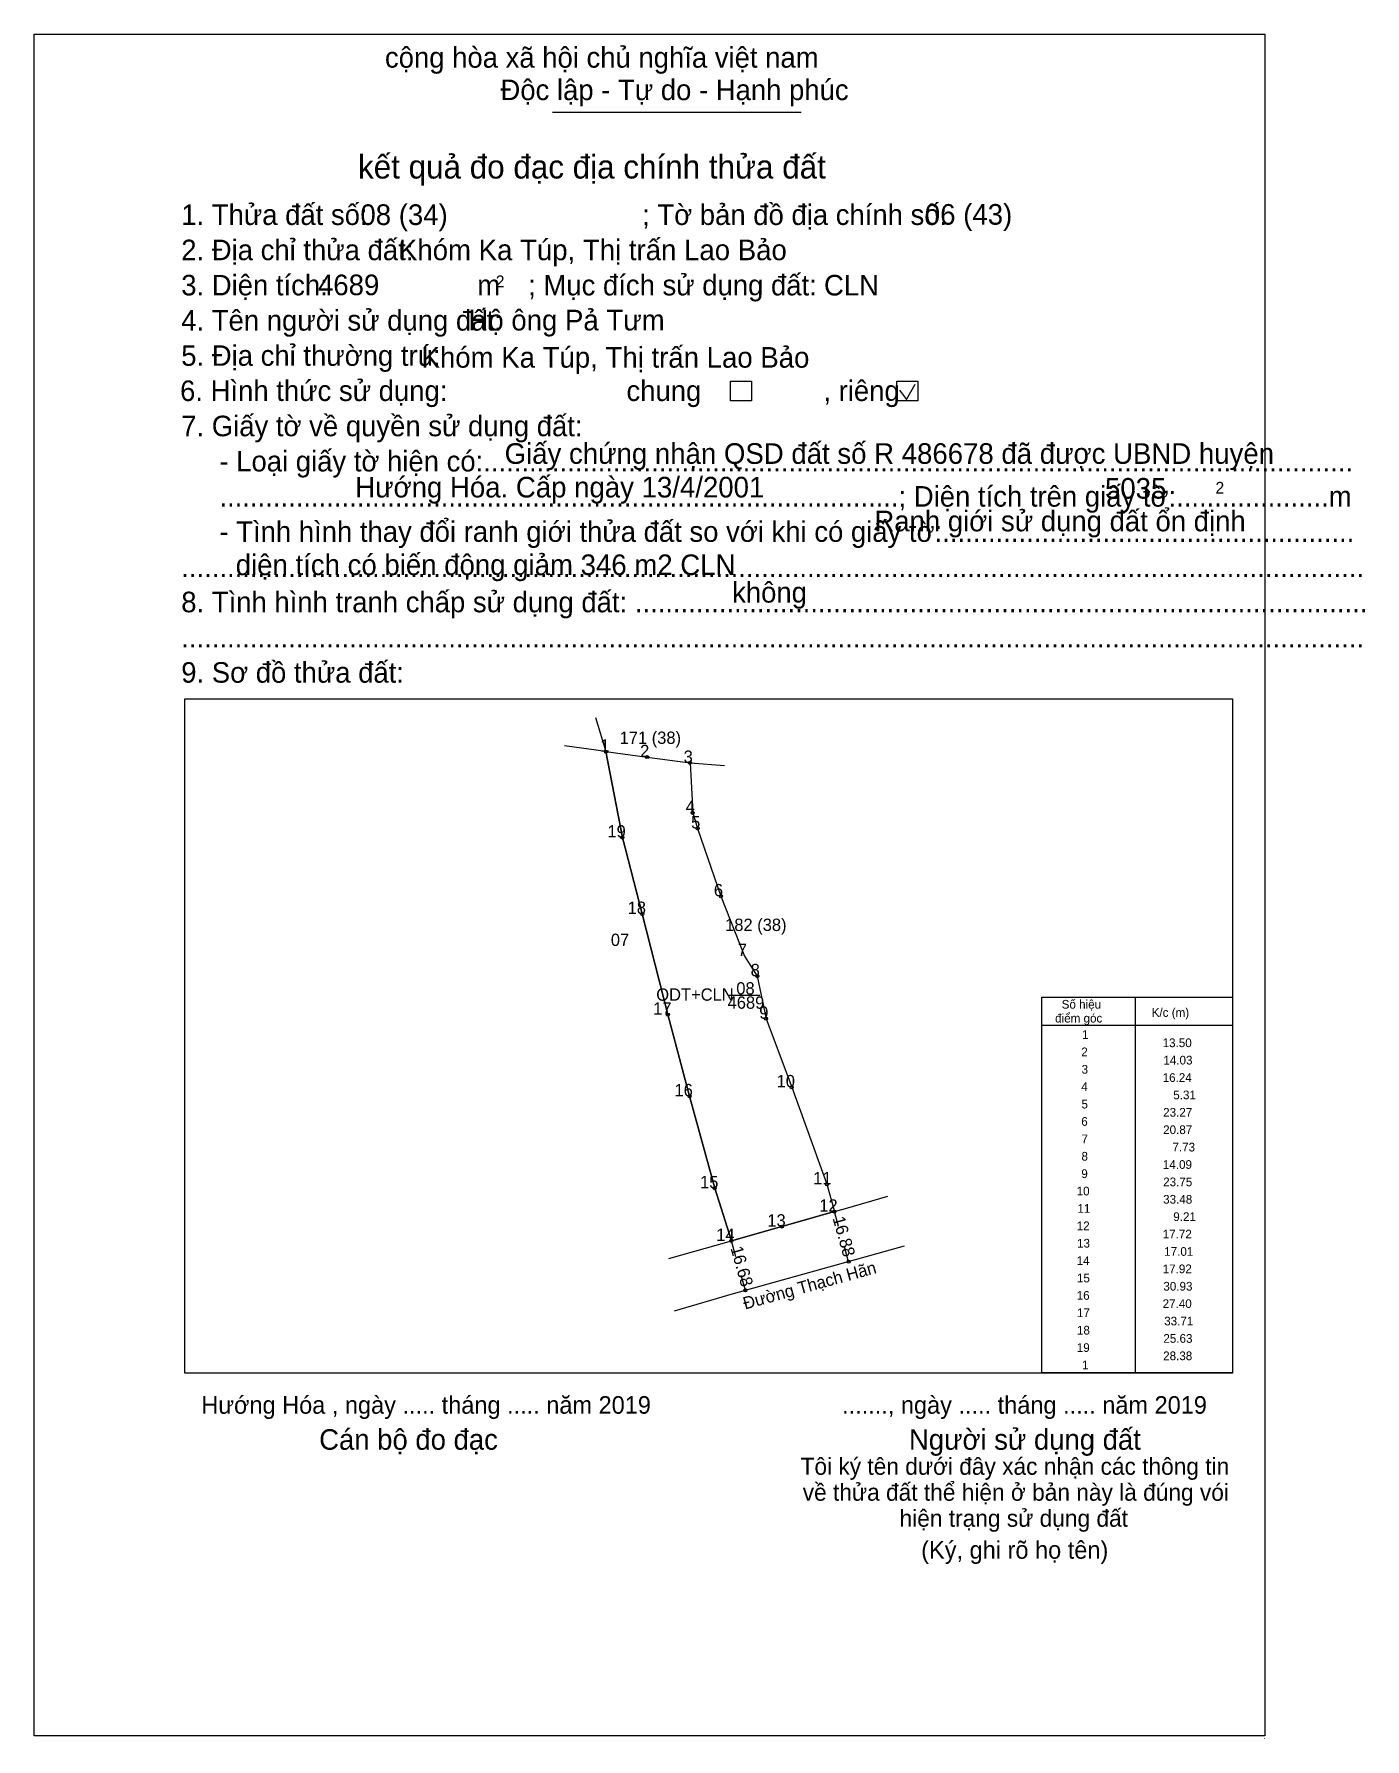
# Model space of a CAD drawing. Extents: x 533202 to 536313, y 1836053 to 1836662.
# Drawn here: x 534201 to 534633, y 1836054 to 1836607 of the extents above; entities that cross this region are included whole.
import ezdxf

# ---------------------------------------------------------------- set-up
doc = ezdxf.new("R2010")
doc.units = 0
for name, color, linetype in [('Level 1', 7, 'Continuous'), ('Level 10', 7, 'Continuous'), ('Level 2', 7, 'Continuous'), ('Level 32', 7, 'Continuous'), ('Level 40', 7, 'Continuous'), ('Level 63', 7, 'Continuous')]:
    doc.layers.add(name, color=color, linetype=linetype)

msp = doc.modelspace()

# ---------------------------------------------------------------- texts
at = {"layer": 'Level 1'}
for s, p in [('08', (534428.69, 1836295.51)), ('ODT+CLN', (534402.72, 1836293.5)), ('4689', (534425.86, 1836290.9))]:
    msp.add_text(s, height=4, dxfattribs=at).set_placement(p)
at = {"layer": 'Level 2'}
for s, height, p in [('cộng hòa xã hội chủ nghĩa việt nam', 6.6629, (534314.71, 1836596.25)), ('Độc lập - Tự do - Hạnh phúc', 6.6629, (534352.18, 1836585.72)), ('kết quả đo đạc địa chính thửa đất', 7.6157, (534305.97, 1836560.28)), ('1. Thửa đất số:', 6.6629, (534248.63, 1836545.21)), ('08 (34)', 6.69, (534306.74, 1836545.21)), ('; Tờ bản đồ địa chính số:', 6.6629, (534398.13, 1836545.21)), ('06 (43)', 6.69, (534489.85, 1836545.3)), ('2. Địa chỉ thửa đất:', 6.6629, (534248.63, 1836533.78)), ('Khóm Ka Túp, Thị trấn Lao Bảo', 6.69, (534319.25, 1836533.78)), ('3. Diện tích:', 6.6629, (534248.63, 1836522.36)), ('4689', 6.69, (534292.98, 1836522.42)), ('m', 6.66, (534344.66, 1836522.36)), ('2', 3.81, (534350.65, 1836525.01)), ('; Mục đích sử dụng đất:', 6.6629, (534361.17, 1836522.36)), (' CLN', 6.671, (534454.65, 1836522.33)), ('4. Tên người sử dụng đất:', 6.6629, (534248.63, 1836510.93)), ('Hộ ông Pả Tưm', 6.69, (534341.78, 1836511)), ('5. Địa chỉ thường trú:', 6.6629, (534248.63, 1836499.51)), ('Khóm Ka Túp, Thị trấn Lao Bảo', 6.69, (534326.58, 1836498.91)), ('6. Hình thức sử dụng:', 6.6629, (534248.25, 1836488.09)), ('chung                , riêng', 6.6629, (534393.05, 1836488.09)), ('7. Giấy tờ về quyền sử dụng đất:', 6.6629, (534248.63, 1836476.66)), ('     - Loại giấy tờ hiện có:..................................................................................................................', 6.66294, (534248.63, 1836465.24)), ('Giấy chứng nhận QSD đất số R 486678 đã được UBND huyện', 6.69, (534353.53, 1836467.7)), ('     .........................................................................................; Diện tích trên giấy tờ:....................m', 6.66294, (534248.63, 1836453.81)), ('Hướng Hóa. Cấp ngày 13/4/2001', 6.69, (534305.05, 1836456.79)), ('5035', 6.69, (534548.28, 1836456.41)), ('2', 3.81, (534584.12, 1836458.04)), ('Ranh giới sử dụng đất ổn định', 6.671, (534473.49, 1836445.81)), ('     - Tình hình thay đổi ranh giới thửa đất so với khi có giấy tờ:......................................................', 6.66294, (534248.63, 1836442.39)), ('diện tích có biến động giảm 346 m2 CLN', 6.69, (534266.29, 1836431.61)), ('...........................................................................................................................................................', 6.66294, (534248.63, 1836430.97)), ('8. Tình hình tranh chấp sử dụng đất: ................................................................................................', 6.66294, (534248.63, 1836419.54)), ('không', 6.663, (534427.32, 1836422.68)), ('...........................................................................................................................................................', 6.66294, (534248.63, 1836408.12)), ('9. Sơ đồ thửa đất:', 6.6629, (534248.63, 1836396.69)), ('Hướng Hóa , ngày ..... tháng ..... năm 2019', 5.7064, (534255.13, 1836159.48)), ('......., ngày ..... tháng ..... năm 2019', 5.7064, (534463, 1836159.48)), ('Cán bộ đo đạc', 6.6634, (534293.37, 1836147.8)), ('Người sử dụng đất', 6.6629, (534484.69, 1836147.8)), ('Tôi ký tên dưới đây xác nhận các thông tin', 5.5046, (534449.53, 1836139.67)), ('về thửa đất thể hiện ở bản này là đúng vói', 5.5046, (534450.23, 1836131.25)), ('hiện trạng sử dụng đất', 5.5046, (534481.65, 1836122.81)), ('(Ký, ghi rõ họ tên)', 5.7114, (534488.66, 1836112.44)), ('.', 1.9, (534599.7, 1836053.97))]:
    msp.add_text(s, height=height, dxfattribs=at).set_placement(p)
at = {"layer": 'Level 32'}
for s, p in [('171 (38)', (534390.83, 1836376.83)), ('07', (534387.98, 1836311.26)), ('182 (38)', (534425.06, 1836316.12))]:
    msp.add_text(s, height=4, dxfattribs=at).set_placement(p)
at = {"layer": 'Level 63'}
for s, height, p in [(' 1', 4, (534383.06, 1836374.33)), (' 2', 4, (534396.01, 1836372.54)), (' 3', 4, (534410.12, 1836370.68)), (' 4', 4, (534410.75, 1836354.46)), (' 19', 4, (534385.4, 1836346.46)), (' 5', 4, (534412.53, 1836349.4)), (' 6', 4, (534419.92, 1836327.38)), (' 18', 4, (534391.95, 1836321.66)), (' 7', 4, (534427.69, 1836307.96)), (' 8', 4, (534431.85, 1836301.45)), (' 17', 4, (534400.23, 1836288.98)), ('Số hiệu', 2.822, (534534.23, 1836290.93)), (' 9', 4, (534434.64, 1836287.66)), ('điểm góc', 2.822, (534532.11, 1836286.42)), ('K/c (m)', 2.822, (534563.43, 1836288.26)), (' 1', 2.822, (534539.77, 1836281.11)), (' 2', 2.822, (534539.54, 1836275.47)), ('13.50', 2.822, (534566.98, 1836278.44)), (' 3', 2.822, (534539.64, 1836269.83)), ('14.03', 2.822, (534567.22, 1836272.8)), (' 16', 4, (534407.14, 1836262.5)), (' 10', 4, (534440.27, 1836265.41)), (' 4', 2.822, (534539.52, 1836264.18)), ('16.24', 2.822, (534566.98, 1836267.15)), (' 5', 2.822, (534539.61, 1836258.54)), ('5.31', 2.822, (534570.43, 1836261.51)), (' 6', 2.822, (534539.54, 1836252.9)), ('23.27', 2.822, (534567.15, 1836255.87)), (' 7', 2.822, (534539.61, 1836247.25)), ('20.87', 2.822, (534567.15, 1836250.22)), (' 8', 2.822, (534539.61, 1836241.61)), ('7.73', 2.822, (534570.16, 1836244.58)), (' 11', 4, (534452.14, 1836233.94)), (' 9', 2.822, (534539.55, 1836235.97)), ('14.09', 2.822, (534567.06, 1836238.94)), (' 15', 4, (534415.43, 1836232.66)), (' 10', 2.822, (534538.04, 1836230.32)), ('23.75', 2.822, (534567.15, 1836233.29)), (' 12', 4, (534454.12, 1836225.05)), (' 11', 2.822, (534538.29, 1836224.68)), ('33.48', 2.822, (534567.15, 1836227.65)), (' 13', 4, (534437.27, 1836220.22)), (' 12', 2.822, (534538.06, 1836219.04)), ('9.21', 2.822, (534570.43, 1836222.01)), (' 14', 4, (534420.69, 1836215.58)), (' 13', 2.822, (534538.17, 1836213.39)), ('17.72', 2.822, (534567, 1836216.36)), (' 14', 2.822, (534538.04, 1836207.75)), ('17.01', 2.822, (534567.49, 1836210.72)), (' 15', 2.822, (534538.13, 1836202.11)), ('17.92', 2.822, (534567, 1836205.08)), (' 16', 2.822, (534538.06, 1836196.46)), ('30.93', 2.822, (534567.22, 1836199.43)), (' 17', 2.822, (534538.13, 1836190.82)), ('27.40', 2.822, (534566.98, 1836193.79)), (' 18', 2.822, (534538.13, 1836185.18)), ('33.71', 2.822, (534567.49, 1836188.15)), (' 19', 2.822, (534538.08, 1836179.53)), ('25.63', 2.822, (534567.22, 1836182.5)), (' 1', 2.822, (534539.77, 1836173.89)), ('28.38', 2.822, (534567.15, 1836176.86))]:
    msp.add_text(s, height=height, dxfattribs=at).set_placement(p)
for s, rotation, p in [('16.88', 285.8275, (534459.87, 1836222.92)), ('16.68', 285.8275, (534426.75, 1836213.24)), ('Đường Thạch Hãn', 15.4964, (534431.51, 1836193.27))]:
    msp.add_text(s, height=4, rotation=rotation, dxfattribs=at).set_placement(p)

# ---------------------------------------------------------------- linework, layer by layer
at = {"layer": 'Level 1'}
msp.add_lwpolyline([(534386.39, 1836374.33), (534399.77, 1836372.54), (534413.68, 1836370.68), (534414.53, 1836354.46), (534416.15, 1836349.4), (534423.68, 1836327.38), (534431.32, 1836307.96), (534435.48, 1836301.45), (534438.35, 1836287.66), (534446.67, 1836265.41), (534458.09, 1836233.94), (534460.5, 1836225.05), (534443.45, 1836220.22), (534427.09, 1836215.58), (534421.67, 1836232.66), (534413.52, 1836262.5), (534406.48, 1836288.98), (534398.2, 1836321.66), (534391.73, 1836346.46)], close=True, dxfattribs=at)
at = {"layer": 'Level 10'}
for p, q in [((534383.03, 1836385.41), (534386.39, 1836374.33)), ((534386.39, 1836374.33), (534372.93, 1836376.16)), ((534386.39, 1836374.33), (534399.77, 1836372.54)), ((534399.77, 1836372.54), (534413.68, 1836370.68)), ((534413.68, 1836370.68), (534424.82, 1836369.81))]:
    msp.add_line(p, q, dxfattribs=at)
at = {"layer": 'Level 2'}
for p, q in [((534200.9, 1836607.15), (534200.9, 1836607.15)), ((534369.03, 1836581.82), (534449.75, 1836581.82)), ((534483.89, 1836488.63), (534486.66, 1836493.58)), ((534481.62, 1836491.58), (534483.89, 1836488.63)), ((534249.84, 1836391.43), (534589.69, 1836391.43)), ((534249.84, 1836172.68), (534249.84, 1836391.43)), ((534589.69, 1836391.43), (534589.69, 1836172.68)), ((534589.69, 1836172.68), (534249.84, 1836172.68)), ((534600.08, 1836055.01), (534600.08, 1836055.01))]:
    msp.add_line(p, q, dxfattribs=at)
for points in [[(534200.9, 1836607.15), (534600.09, 1836607.15), (534600.09, 1836055.01), (534200.9, 1836055.01)], [(534426.79, 1836494.53), (534433.65, 1836494.53), (534433.65, 1836488.14), (534426.79, 1836488.14)], [(534480.73, 1836494.53), (534487.59, 1836494.53), (534487.59, 1836488.14), (534480.73, 1836488.14)]]:
    msp.add_lwpolyline(points, close=True, dxfattribs=at)
at = {"layer": 'Level 40'}
for p, q in [((534386.39, 1836374.33), (534391.73, 1836346.46)), ((534413.68, 1836370.68), (534414.53, 1836354.46)), ((534414.53, 1836354.46), (534416.15, 1836349.4)), ((534416.15, 1836349.4), (534423.68, 1836327.38)), ((534391.73, 1836346.46), (534398.2, 1836321.66)), ((534423.68, 1836327.38), (534431.32, 1836307.96)), ((534398.2, 1836321.66), (534406.48, 1836288.98)), ((534431.32, 1836307.96), (534435.48, 1836301.45)), ((534435.48, 1836301.45), (534438.35, 1836287.66)), ((534406.48, 1836288.98), (534413.52, 1836262.5)), ((534438.35, 1836287.66), (534446.67, 1836265.41)), ((534446.67, 1836265.41), (534458.09, 1836233.94)), ((534413.52, 1836262.5), (534421.67, 1836232.66)), ((534421.67, 1836232.66), (534427.09, 1836215.58)), ((534458.09, 1836233.94), (534460.5, 1836225.05))]:
    msp.add_line(p, q, dxfattribs=at)
for points in [[(534460.5, 1836225.05), (534464.07, 1836226.06), (534477.88, 1836230.09)], [(534443.45, 1836220.22), (534460.5, 1836225.05)], [(534406.79, 1836209.83), (534427.09, 1836215.58)], [(534427.09, 1836215.58), (534443.45, 1836220.22)], [(534483.11, 1836213.8), (534427.71, 1836198.44), (534408.58, 1836192.72)]]:
    msp.add_lwpolyline(points, dxfattribs=at)
at = {"layer": 'Level 63'}
for p, q in [((534426.04, 1836295.28), (534436.27, 1836295.28)), ((534527.76, 1836294.6), (534589.69, 1836294.6)), ((534527.76, 1836172.71), (534527.76, 1836294.6)), ((534558.06, 1836294.6), (534558.06, 1836172.71)), ((534589.69, 1836294.6), (534589.69, 1836172.71)), ((534527.76, 1836285.57), (534589.69, 1836285.57)), ((534461.86, 1836220.25), (534460.5, 1836225.05)), ((534428.57, 1836210.35), (534427.09, 1836215.58)), ((534465.1, 1836208.81), (534463.75, 1836213.59)), ((534431.64, 1836199.53), (534430.27, 1836204.36)), ((534589.69, 1836172.71), (534527.76, 1836172.71))]:
    msp.add_line(p, q, dxfattribs=at)
for centre in [(534386.39, 1836374.33), (534399.77, 1836372.54), (534413.68, 1836370.68), (534414.53, 1836354.46), (534416.15, 1836349.4), (534391.73, 1836346.46), (534423.68, 1836327.38), (534398.2, 1836321.66), (534435.48, 1836301.45), (534406.48, 1836288.98), (534438.35, 1836287.66), (534446.67, 1836265.41), (534413.52, 1836262.5), (534421.67, 1836232.66), (534458.09, 1836233.94), (534460.5, 1836225.05), (534460.5, 1836225.05), (534427.09, 1836215.58), (534443.45, 1836220.22), (534465.1, 1836208.81), (534431.64, 1836199.53)]:
    msp.add_circle(centre, 0.5, dxfattribs=at)

msp.set_redraw_order([(e.dxf.handle, doc.entitydb.next_handle()) for e in msp.query("TEXT MTEXT ATTDEF DIMENSION ARC_DIMENSION")])  # texts and dimensions are drawn at this point

doc.saveas('drawing.dxf')
